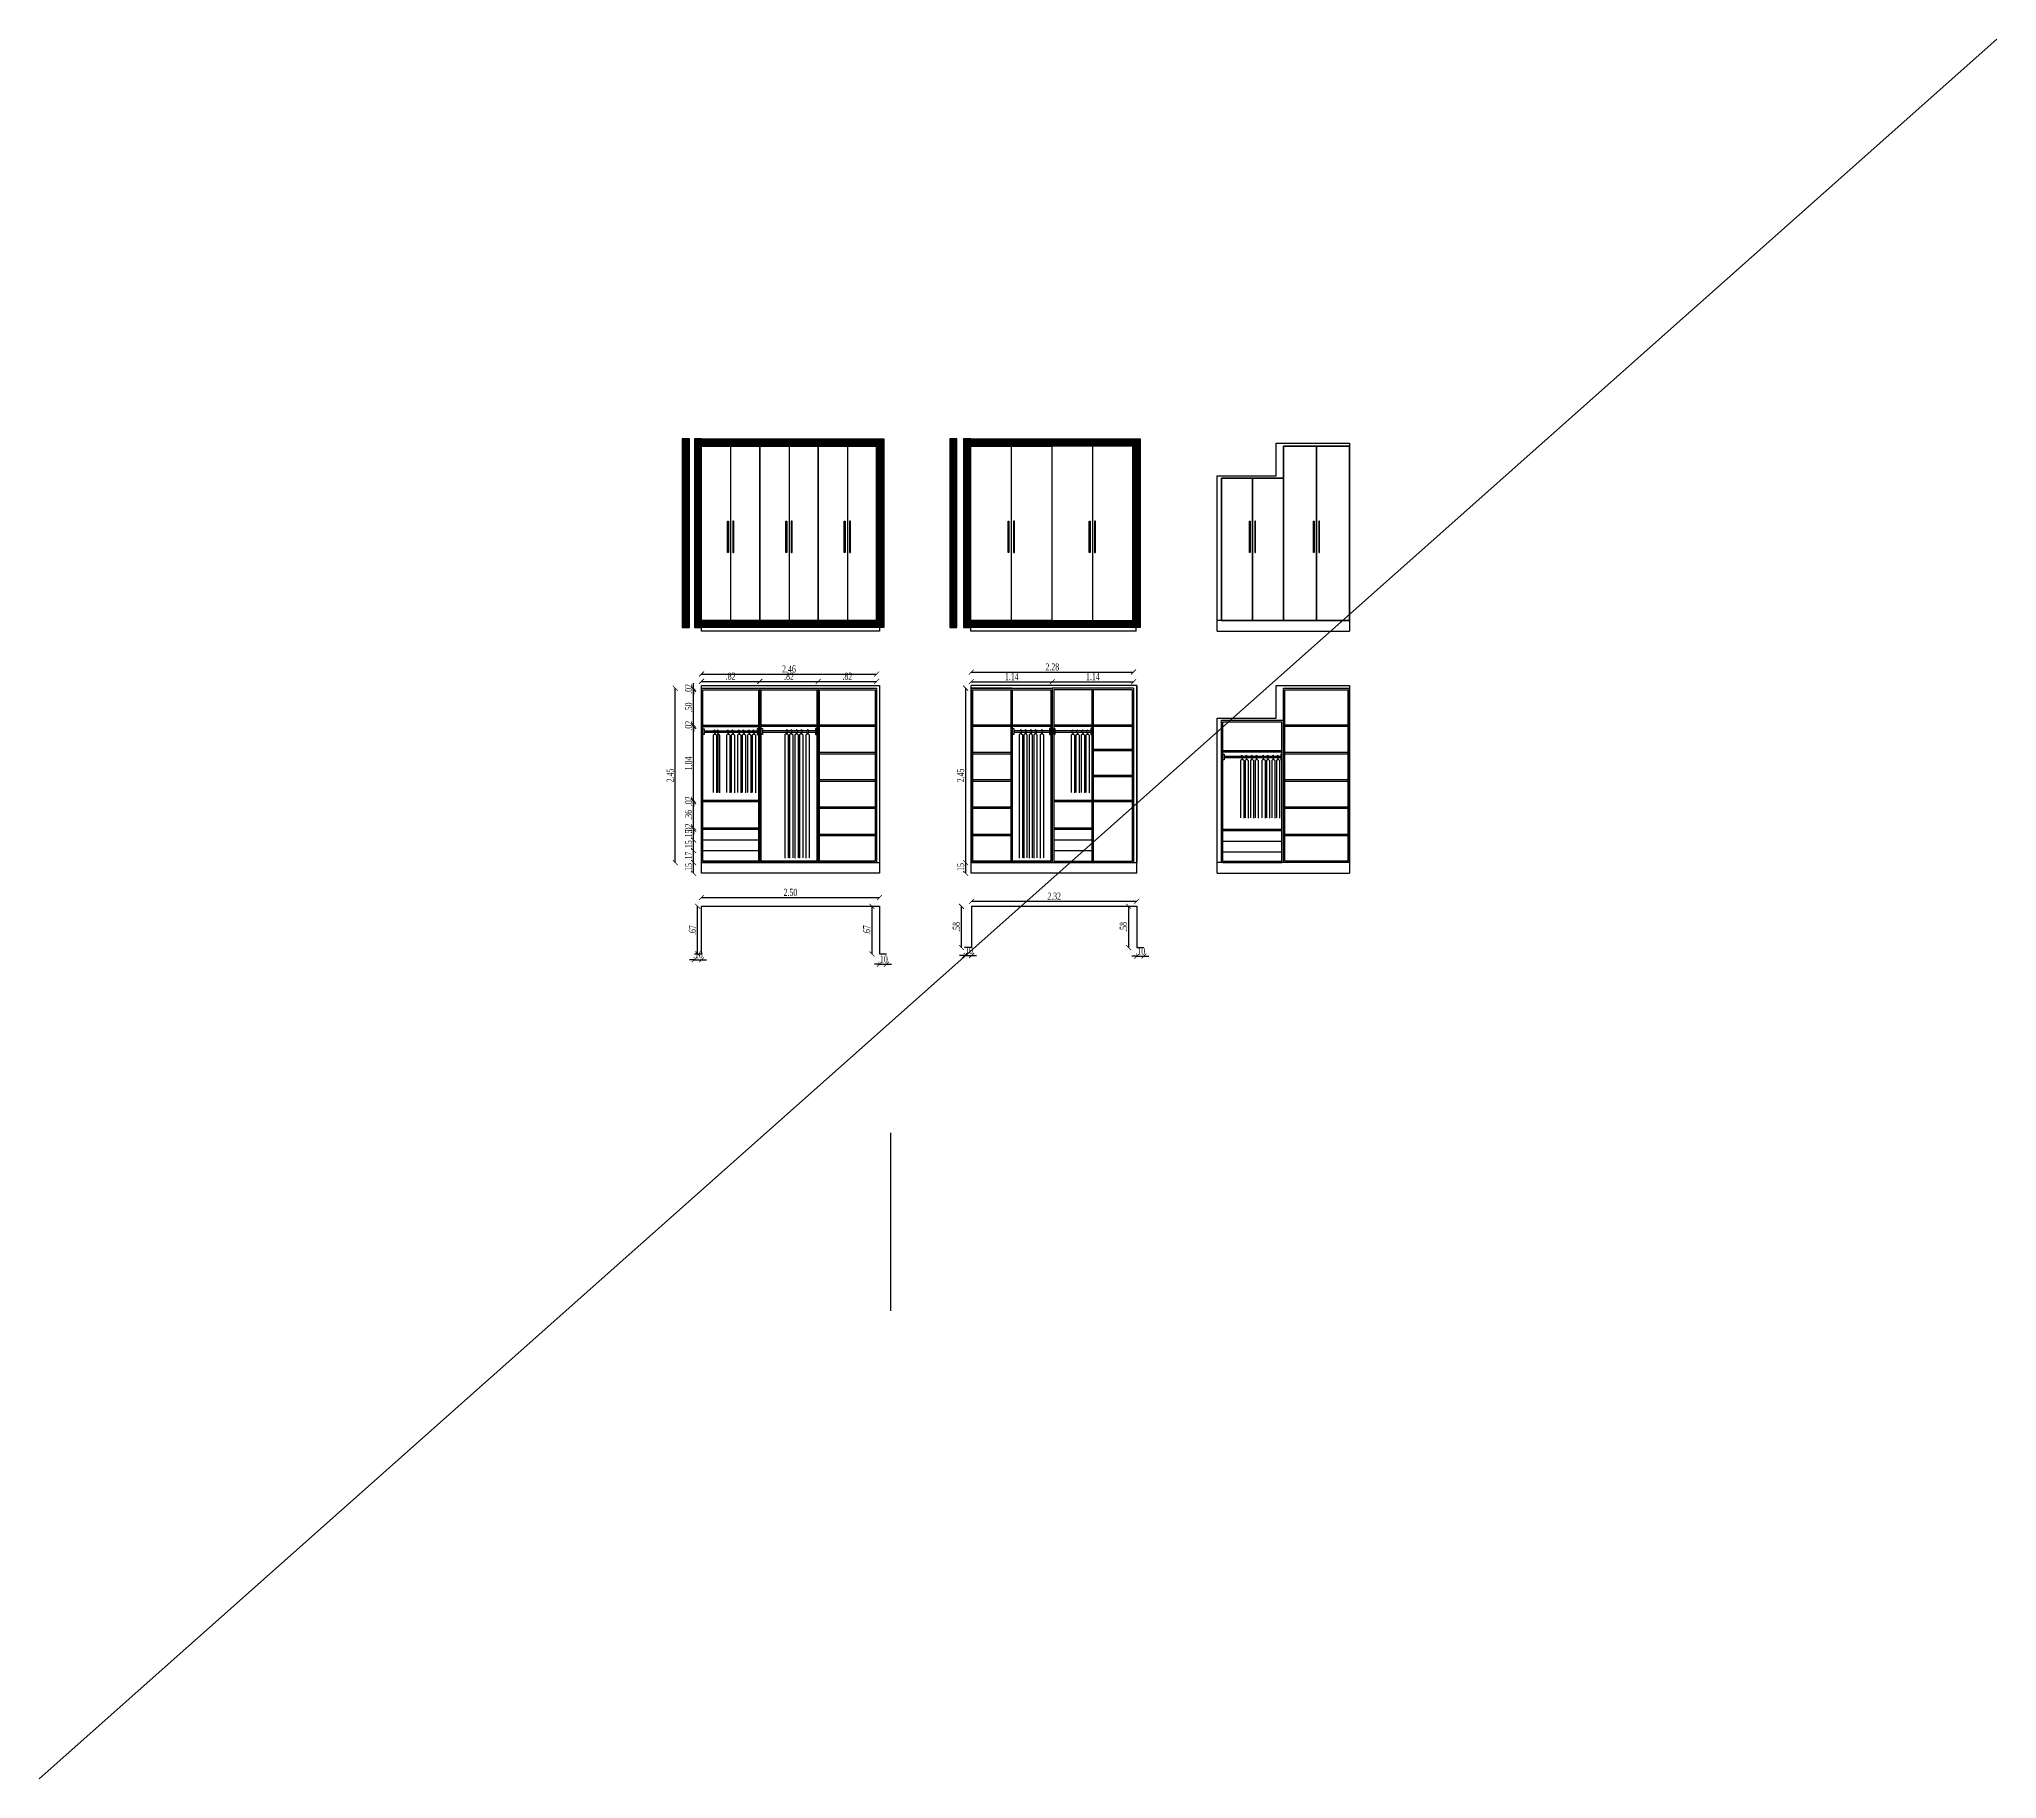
# Model space of a CAD drawing. Header units: inches. Extents: x -90 to 340, y -48 to 179.
# Drawn here: x 82.27 to 109.78, y 31.7 to 56.14 of the extents above; entities that cross this region are included whole.
import ezdxf

# ---------------------------------------------------------------- set-up
doc = ezdxf.new("R2010")
doc.units = ezdxf.units.IN
doc.header["$MEASUREMENT"] = 0
doc.layers.get('Defpoints').update_dxf_attribs({"lineweight": 15})
doc.styles.add('facade', font='times.ttf', dxfattribs={"width": 0.6})
doc.dimstyles.new('facade', dxfattribs={"dimscale": 0, "dimtxt": 0.08, "dimasz": 0.04, "dimexe": 0.1, "dimexo": 0.15, "dimgap": 0.01, "dimtad": 1, "dimzin": 4, "dimdsep": 46, "dimtxsty": 'facade', "dimblk": 'ARCHTICK', "dimcen": 0, "dimse1": 1, "dimse2": 1, "dimclrd": 140, "dimclre": 253, "dimclrt": 2, "dimazin": 1, "dimtm": 1e-09, "dimtfac": 1, "dimtix": 1, "dimtmove": 1, "dimatfit": 3, "dimldrblk": 'ARCHTICK', "dimfxl": 0.1, "dimtzin": 0, "dimlwd": -1, "dimarcsym": 0})
pattern_1 = [(45, (-46.806532, 0), (-0.0088388348, 0.0088388348), [])]

msp = doc.modelspace()

# ---------------------------------------------------------------- blocks, each defined once
blk = doc.blocks.new('_ArchTick')
at = {"color": 0, "linetype": 'ByBlock', "const_width": 0.15}
blk.add_lwpolyline([(-0.5, -0.5), (0.5, 0.5)], dxfattribs=at)
blk = doc.blocks.new('*D153')
at = {"color": 140}
blk.add_line((91.469, 44.425), (91.469, 44.575), dxfattribs=at)
at = {"layer": 'Defpoints', "color": 0}
for p in [(91.469, 44.575), (91.579, 44.575), (91.579, 44.425)]:
    blk.add_point(p, dxfattribs=at)
at = {"color": 140, "xscale": 0.07, "yscale": 0.07, "zscale": 0.07}
for p, rotation in [((91.469, 44.575), 90), ((91.469, 44.425), 270)]:
    blk.add_blockref('_ArchTick', p, dxfattribs=dict(at, rotation=rotation))
at = {"color": 6, "insert": (91.398, 44.5), "char_height": 0.1, "attachment_point": 5, "rotation": 90, "style": 'facade'}
blk.add_mtext('.15', dxfattribs=at)
blk = doc.blocks.new('*D154')
at = {"color": 140}
blk.add_line((91.469, 44.575), (91.469, 44.745), dxfattribs=at)
at = {"layer": 'Defpoints', "color": 0}
for p in [(91.469, 44.745), (91.579, 44.575), (91.599, 44.745)]:
    blk.add_point(p, dxfattribs=at)
at = {"color": 140, "xscale": 0.07, "yscale": 0.07, "zscale": 0.07}
for p, rotation in [((91.469, 44.745), 90), ((91.469, 44.575), 270)]:
    blk.add_blockref('_ArchTick', p, dxfattribs=dict(at, rotation=rotation))
at = {"color": 6, "insert": (91.398, 44.66), "char_height": 0.1, "attachment_point": 5, "rotation": 90, "style": 'facade'}
blk.add_mtext('.17', dxfattribs=at)
blk = doc.blocks.new('*D155')
at = {"color": 140}
blk.add_line((91.469, 44.745), (91.469, 44.895), dxfattribs=at)
at = {"layer": 'Defpoints', "color": 0}
for p in [(91.469, 44.895), (91.599, 44.895), (91.599, 44.745)]:
    blk.add_point(p, dxfattribs=at)
at = {"color": 140, "xscale": 0.07, "yscale": 0.07, "zscale": 0.07}
for p, rotation in [((91.469, 44.895), 90), ((91.469, 44.745), 270)]:
    blk.add_blockref('_ArchTick', p, dxfattribs=dict(at, rotation=rotation))
at = {"color": 6, "insert": (91.398, 44.82), "char_height": 0.1, "attachment_point": 5, "rotation": 90, "style": 'facade'}
blk.add_mtext('.15', dxfattribs=at)
blk = doc.blocks.new('*D156')
at = {"color": 140}
blk.add_line((91.469, 44.895), (91.469, 45.045), dxfattribs=at)
at = {"layer": 'Defpoints', "color": 0}
for p in [(91.469, 45.045), (91.599, 45.045), (91.599, 44.895)]:
    blk.add_point(p, dxfattribs=at)
at = {"color": 140, "xscale": 0.07, "yscale": 0.07, "zscale": 0.07}
for p, rotation in [((91.469, 45.045), 90), ((91.469, 44.895), 270)]:
    blk.add_blockref('_ArchTick', p, dxfattribs=dict(at, rotation=rotation))
at = {"color": 6, "insert": (91.398, 44.97), "char_height": 0.1, "attachment_point": 5, "rotation": 90, "style": 'facade'}
blk.add_mtext('.15', dxfattribs=at)
blk = doc.blocks.new('*D157')
at = {"color": 140}
for p, q in [((91.469, 45.065), (91.469, 45.135)), ((91.469, 45.045), (91.469, 45.065)), ((91.469, 45.045), (91.469, 44.975))]:
    blk.add_line(p, q, dxfattribs=at)
at = {"layer": 'Defpoints', "color": 0}
for p in [(91.469, 45.065), (91.599, 45.065), (91.599, 45.045)]:
    blk.add_point(p, dxfattribs=at)
at = {"color": 140, "xscale": 0.07, "yscale": 0.07, "zscale": 0.07}
for p, rotation in [((91.469, 45.065), 270), ((91.469, 45.045), 90)]:
    blk.add_blockref('_ArchTick', p, dxfattribs=dict(at, rotation=rotation))
at = {"color": 6, "insert": (91.398, 45.055), "char_height": 0.1, "attachment_point": 5, "rotation": 90, "style": 'facade'}
blk.add_mtext('.02', dxfattribs=at)
blk = doc.blocks.new('*D158')
at = {"color": 140}
blk.add_line((91.469, 45.065), (91.469, 45.428), dxfattribs=at)
at = {"layer": 'Defpoints', "color": 0}
for p in [(91.469, 45.428), (91.599, 45.428), (91.599, 45.065)]:
    blk.add_point(p, dxfattribs=at)
at = {"color": 140, "xscale": 0.07, "yscale": 0.07, "zscale": 0.07}
for p, rotation in [((91.469, 45.428), 90), ((91.469, 45.065), 270)]:
    blk.add_blockref('_ArchTick', p, dxfattribs=dict(at, rotation=rotation))
at = {"color": 6, "insert": (91.398, 45.246), "char_height": 0.1, "attachment_point": 5, "rotation": 90, "style": 'facade'}
blk.add_mtext('.36', dxfattribs=at)
blk = doc.blocks.new('*D159')
at = {"color": 140}
for p, q in [((91.469, 45.448), (91.469, 45.518)), ((91.469, 45.428), (91.469, 45.448)), ((91.469, 45.428), (91.469, 45.358))]:
    blk.add_line(p, q, dxfattribs=at)
at = {"layer": 'Defpoints', "color": 0}
for p in [(91.469, 45.448), (91.599, 45.448), (91.599, 45.428)]:
    blk.add_point(p, dxfattribs=at)
at = {"color": 140, "xscale": 0.07, "yscale": 0.07, "zscale": 0.07}
for p, rotation in [((91.469, 45.448), 270), ((91.469, 45.428), 90)]:
    blk.add_blockref('_ArchTick', p, dxfattribs=dict(at, rotation=rotation))
at = {"color": 6, "insert": (91.398, 45.438), "char_height": 0.1, "attachment_point": 5, "rotation": 90, "style": 'facade'}
blk.add_mtext('.02', dxfattribs=at)
blk = doc.blocks.new('*D160')
at = {"color": 140}
blk.add_line((91.469, 45.448), (91.469, 46.488), dxfattribs=at)
at = {"layer": 'Defpoints', "color": 0}
for p in [(91.469, 46.488), (91.599, 46.488), (91.599, 45.448)]:
    blk.add_point(p, dxfattribs=at)
at = {"color": 140, "xscale": 0.07, "yscale": 0.07, "zscale": 0.07}
for p, rotation in [((91.469, 46.488), 90), ((91.469, 45.448), 270)]:
    blk.add_blockref('_ArchTick', p, dxfattribs=dict(at, rotation=rotation))
at = {"color": 6, "insert": (91.398, 45.968), "char_height": 0.1, "attachment_point": 5, "rotation": 90, "style": 'facade'}
blk.add_mtext('1.04', dxfattribs=at)
blk = doc.blocks.new('*D161')
at = {"color": 140}
for p, q in [((91.469, 46.508), (91.469, 46.578)), ((91.469, 46.488), (91.469, 46.508)), ((91.469, 46.488), (91.469, 46.418))]:
    blk.add_line(p, q, dxfattribs=at)
at = {"layer": 'Defpoints', "color": 0}
for p in [(91.469, 46.508), (91.599, 46.508), (91.599, 46.488)]:
    blk.add_point(p, dxfattribs=at)
at = {"color": 140, "xscale": 0.07, "yscale": 0.07, "zscale": 0.07}
for p, rotation in [((91.469, 46.508), 270), ((91.469, 46.488), 90)]:
    blk.add_blockref('_ArchTick', p, dxfattribs=dict(at, rotation=rotation))
at = {"color": 6, "insert": (91.398, 46.498), "char_height": 0.1, "attachment_point": 5, "rotation": 90, "style": 'facade'}
blk.add_mtext('.02', dxfattribs=at)
blk = doc.blocks.new('*D162')
at = {"color": 140}
blk.add_line((91.469, 46.508), (91.469, 47.005), dxfattribs=at)
at = {"layer": 'Defpoints', "color": 0}
for p in [(91.469, 47.005), (91.599, 47.005), (91.599, 46.508)]:
    blk.add_point(p, dxfattribs=at)
at = {"color": 140, "xscale": 0.07, "yscale": 0.07, "zscale": 0.07}
for p, rotation in [((91.469, 47.005), 90), ((91.469, 46.508), 270)]:
    blk.add_blockref('_ArchTick', p, dxfattribs=dict(at, rotation=rotation))
at = {"color": 6, "insert": (91.398, 46.756), "char_height": 0.1, "attachment_point": 5, "rotation": 90, "style": 'facade'}
blk.add_mtext('.50', dxfattribs=at)
blk = doc.blocks.new('*D163')
at = {"color": 140}
for p, q in [((91.469, 47.025), (91.469, 47.095)), ((91.469, 47.005), (91.469, 47.025)), ((91.469, 47.005), (91.469, 46.935))]:
    blk.add_line(p, q, dxfattribs=at)
at = {"layer": 'Defpoints', "color": 0}
for p in [(91.469, 47.025), (91.579, 47.025), (91.599, 47.005)]:
    blk.add_point(p, dxfattribs=at)
at = {"color": 140, "xscale": 0.07, "yscale": 0.07, "zscale": 0.07}
for p, rotation in [((91.469, 47.025), 270), ((91.469, 47.005), 90)]:
    blk.add_blockref('_ArchTick', p, dxfattribs=dict(at, rotation=rotation))
at = {"color": 6, "insert": (91.398, 47.015), "char_height": 0.1, "attachment_point": 5, "rotation": 90, "style": 'facade'}
blk.add_mtext('.02', dxfattribs=at)
blk = doc.blocks.new('*D164')
at = {"color": 140}
blk.add_line((91.579, 47.121), (92.399, 47.121), dxfattribs=at)
at = {"layer": 'Defpoints', "color": 0}
for p in [(92.399, 47.121), (91.579, 47.025), (92.399, 47.025)]:
    blk.add_point(p, dxfattribs=at)
at = {"color": 140, "xscale": 0.07, "yscale": 0.07, "zscale": 0.07, "rotation": 180}
blk.add_blockref('_ArchTick', (91.579, 47.121), dxfattribs=at)
at = {"color": 140, "xscale": 0.07, "yscale": 0.07, "zscale": 0.07}
blk.add_blockref('_ArchTick', (92.399, 47.121), dxfattribs=at)
at = {"color": 6, "insert": (91.989, 47.192), "char_height": 0.1, "attachment_point": 5, "style": 'facade'}
blk.add_mtext('.82', dxfattribs=at)
blk = doc.blocks.new('*D165')
at = {"color": 140}
blk.add_line((92.399, 47.121), (93.219, 47.121), dxfattribs=at)
at = {"layer": 'Defpoints', "color": 0}
for p in [(93.219, 47.121), (92.399, 47.025), (93.219, 47.025)]:
    blk.add_point(p, dxfattribs=at)
at = {"color": 140, "xscale": 0.07, "yscale": 0.07, "zscale": 0.07, "rotation": 180}
blk.add_blockref('_ArchTick', (92.399, 47.121), dxfattribs=at)
at = {"color": 140, "xscale": 0.07, "yscale": 0.07, "zscale": 0.07}
blk.add_blockref('_ArchTick', (93.219, 47.121), dxfattribs=at)
at = {"color": 6, "insert": (92.809, 47.192), "char_height": 0.1, "attachment_point": 5, "style": 'facade'}
blk.add_mtext('.82', dxfattribs=at)
blk = doc.blocks.new('*D166')
at = {"color": 140}
blk.add_line((93.219, 47.121), (94.039, 47.121), dxfattribs=at)
at = {"layer": 'Defpoints', "color": 0}
for p in [(94.039, 47.121), (93.219, 47.025), (94.039, 47.025)]:
    blk.add_point(p, dxfattribs=at)
at = {"color": 140, "xscale": 0.07, "yscale": 0.07, "zscale": 0.07, "rotation": 180}
blk.add_blockref('_ArchTick', (93.219, 47.121), dxfattribs=at)
at = {"color": 140, "xscale": 0.07, "yscale": 0.07, "zscale": 0.07}
blk.add_blockref('_ArchTick', (94.039, 47.121), dxfattribs=at)
at = {"color": 6, "insert": (93.629, 47.192), "char_height": 0.1, "attachment_point": 5, "style": 'facade'}
blk.add_mtext('.82', dxfattribs=at)
blk = doc.blocks.new('*D167')
at = {"color": 140}
blk.add_line((91.579, 47.224), (94.039, 47.224), dxfattribs=at)
at = {"layer": 'Defpoints', "color": 0}
for p in [(94.039, 47.224), (91.579, 47.025), (94.039, 47.025)]:
    blk.add_point(p, dxfattribs=at)
at = {"color": 140, "xscale": 0.07, "yscale": 0.07, "zscale": 0.07, "rotation": 180}
blk.add_blockref('_ArchTick', (91.579, 47.224), dxfattribs=at)
at = {"color": 140, "xscale": 0.07, "yscale": 0.07, "zscale": 0.07}
blk.add_blockref('_ArchTick', (94.039, 47.224), dxfattribs=at)
at = {"color": 6, "insert": (92.809, 47.295), "char_height": 0.1, "attachment_point": 5, "style": 'facade'}
blk.add_mtext('2.46', dxfattribs=at)
blk = doc.blocks.new('*D168')
at = {"color": 140}
blk.add_line((91.211, 44.575), (91.211, 47.025), dxfattribs=at)
at = {"layer": 'Defpoints', "color": 0}
for p in [(91.211, 47.025), (91.579, 47.025), (91.579, 44.575)]:
    blk.add_point(p, dxfattribs=at)
at = {"color": 140, "xscale": 0.07, "yscale": 0.07, "zscale": 0.07}
for p, rotation in [((91.211, 47.025), 90), ((91.211, 44.575), 270)]:
    blk.add_blockref('_ArchTick', p, dxfattribs=dict(at, rotation=rotation))
at = {"color": 6, "insert": (91.14, 45.8), "char_height": 0.1, "attachment_point": 5, "rotation": 90, "style": 'facade'}
blk.add_mtext('2.45', dxfattribs=at)
blk = doc.blocks.new('*D169')
at = {"color": 140}
for p, q in [((91.479, 43.21), (91.409, 43.21)), ((91.479, 43.21), (91.579, 43.21)), ((91.579, 43.21), (91.649, 43.21))]:
    blk.add_line(p, q, dxfattribs=at)
at = {"layer": 'Defpoints', "color": 0}
for p in [(91.479, 43.292), (91.579, 43.292), (91.579, 43.21)]:
    blk.add_point(p, dxfattribs=at)
at = {"color": 140, "xscale": 0.07, "yscale": 0.07, "zscale": 0.07}
blk.add_blockref('_ArchTick', (91.479, 43.21), dxfattribs=at)
at = {"color": 140, "xscale": 0.07, "yscale": 0.07, "zscale": 0.07, "rotation": 180}
blk.add_blockref('_ArchTick', (91.579, 43.21), dxfattribs=at)
at = {"color": 6, "insert": (91.529, 43.281), "char_height": 0.1, "attachment_point": 5, "style": 'facade'}
blk.add_mtext('.10', dxfattribs=at)
blk = doc.blocks.new('*D170')
at = {"color": 140}
blk.add_line((91.524, 43.292), (91.524, 43.962), dxfattribs=at)
at = {"layer": 'Defpoints', "color": 0}
for p in [(91.524, 43.962), (91.579, 43.962), (91.579, 43.292)]:
    blk.add_point(p, dxfattribs=at)
at = {"color": 140, "xscale": 0.07, "yscale": 0.07, "zscale": 0.07}
for p, rotation in [((91.524, 43.962), 90), ((91.524, 43.292), 270)]:
    blk.add_blockref('_ArchTick', p, dxfattribs=dict(at, rotation=rotation))
at = {"color": 6, "insert": (91.453, 43.627), "char_height": 0.1, "attachment_point": 5, "rotation": 90, "style": 'facade'}
blk.add_mtext('.67', dxfattribs=at)
blk = doc.blocks.new('*D171')
at = {"color": 140}
blk.add_line((91.579, 44.085), (94.079, 44.085), dxfattribs=at)
at = {"layer": 'Defpoints', "color": 0}
for p in [(94.079, 44.085), (91.579, 43.962), (94.079, 43.962)]:
    blk.add_point(p, dxfattribs=at)
at = {"color": 140, "xscale": 0.07, "yscale": 0.07, "zscale": 0.07, "rotation": 180}
blk.add_blockref('_ArchTick', (91.579, 44.085), dxfattribs=at)
at = {"color": 140, "xscale": 0.07, "yscale": 0.07, "zscale": 0.07}
blk.add_blockref('_ArchTick', (94.079, 44.085), dxfattribs=at)
at = {"color": 6, "insert": (92.829, 44.156), "char_height": 0.1, "attachment_point": 5, "style": 'facade'}
blk.add_mtext('2.50', dxfattribs=at)
blk = doc.blocks.new('*D172')
at = {"color": 140}
blk.add_line((93.973, 43.962), (93.973, 43.292), dxfattribs=at)
at = {"layer": 'Defpoints', "color": 0}
for p in [(94.079, 43.962), (93.973, 43.292), (94.079, 43.292)]:
    blk.add_point(p, dxfattribs=at)
at = {"color": 140, "xscale": 0.07, "yscale": 0.07, "zscale": 0.07}
for p, rotation in [((93.973, 43.962), 90), ((93.973, 43.292), 270)]:
    blk.add_blockref('_ArchTick', p, dxfattribs=dict(at, rotation=rotation))
at = {"color": 6, "insert": (93.902, 43.627), "char_height": 0.1, "attachment_point": 5, "rotation": 90, "style": 'facade'}
blk.add_mtext('.67', dxfattribs=at)
blk = doc.blocks.new('*D173')
at = {"color": 140}
for p, q in [((94.079, 43.147), (94.009, 43.147)), ((94.079, 43.147), (94.179, 43.147)), ((94.179, 43.147), (94.249, 43.147))]:
    blk.add_line(p, q, dxfattribs=at)
at = {"layer": 'Defpoints', "color": 0}
for p in [(94.079, 43.292), (94.179, 43.292), (94.179, 43.147)]:
    blk.add_point(p, dxfattribs=at)
at = {"color": 140, "xscale": 0.07, "yscale": 0.07, "zscale": 0.07}
blk.add_blockref('_ArchTick', (94.079, 43.147), dxfattribs=at)
at = {"color": 140, "xscale": 0.07, "yscale": 0.07, "zscale": 0.07, "rotation": 180}
blk.add_blockref('_ArchTick', (94.179, 43.147), dxfattribs=at)
at = {"color": 6, "insert": (94.129, 43.218), "char_height": 0.1, "attachment_point": 5, "style": 'facade'}
blk.add_mtext('.10', dxfattribs=at)
blk = doc.blocks.new('*D174')
at = {"color": 140}
blk.add_line((95.292, 44.425), (95.292, 44.575), dxfattribs=at)
at = {"layer": 'Defpoints', "color": 0}
for p in [(95.292, 44.575), (95.369, 44.575), (95.369, 44.425)]:
    blk.add_point(p, dxfattribs=at)
at = {"color": 140, "xscale": 0.07, "yscale": 0.07, "zscale": 0.07}
for p, rotation in [((95.292, 44.575), 90), ((95.292, 44.425), 270)]:
    blk.add_blockref('_ArchTick', p, dxfattribs=dict(at, rotation=rotation))
at = {"color": 6, "insert": (95.221, 44.5), "char_height": 0.1, "attachment_point": 5, "rotation": 90, "style": 'facade'}
blk.add_mtext('.15', dxfattribs=at)
blk = doc.blocks.new('*D175')
at = {"color": 140}
blk.add_line((95.292, 44.575), (95.292, 47.025), dxfattribs=at)
at = {"layer": 'Defpoints', "color": 0}
for p in [(95.292, 47.025), (95.369, 47.025), (95.369, 44.575)]:
    blk.add_point(p, dxfattribs=at)
at = {"color": 140, "xscale": 0.07, "yscale": 0.07, "zscale": 0.07}
for p, rotation in [((95.292, 47.025), 90), ((95.292, 44.575), 270)]:
    blk.add_blockref('_ArchTick', p, dxfattribs=dict(at, rotation=rotation))
at = {"color": 6, "insert": (95.221, 45.8), "char_height": 0.1, "attachment_point": 5, "rotation": 90, "style": 'facade'}
blk.add_mtext('2.45', dxfattribs=at)
blk = doc.blocks.new('*D176')
at = {"color": 140}
blk.add_line((95.369, 47.116), (96.509, 47.116), dxfattribs=at)
at = {"layer": 'Defpoints', "color": 0}
for p in [(96.509, 47.116), (95.369, 47.025), (96.509, 47.025)]:
    blk.add_point(p, dxfattribs=at)
at = {"color": 140, "xscale": 0.07, "yscale": 0.07, "zscale": 0.07, "rotation": 180}
blk.add_blockref('_ArchTick', (95.369, 47.116), dxfattribs=at)
at = {"color": 140, "xscale": 0.07, "yscale": 0.07, "zscale": 0.07}
blk.add_blockref('_ArchTick', (96.509, 47.116), dxfattribs=at)
at = {"color": 6, "insert": (95.939, 47.187), "char_height": 0.1, "attachment_point": 5, "style": 'facade'}
blk.add_mtext('1.14', dxfattribs=at)
blk = doc.blocks.new('*D177')
at = {"color": 140}
blk.add_line((96.509, 47.116), (97.649, 47.116), dxfattribs=at)
at = {"layer": 'Defpoints', "color": 0}
for p in [(97.649, 47.116), (96.509, 47.025), (97.649, 47.025)]:
    blk.add_point(p, dxfattribs=at)
at = {"color": 140, "xscale": 0.07, "yscale": 0.07, "zscale": 0.07, "rotation": 180}
blk.add_blockref('_ArchTick', (96.509, 47.116), dxfattribs=at)
at = {"color": 140, "xscale": 0.07, "yscale": 0.07, "zscale": 0.07}
blk.add_blockref('_ArchTick', (97.649, 47.116), dxfattribs=at)
at = {"color": 6, "insert": (97.079, 47.187), "char_height": 0.1, "attachment_point": 5, "style": 'facade'}
blk.add_mtext('1.14', dxfattribs=at)
blk = doc.blocks.new('*D178')
at = {"color": 140}
blk.add_line((95.369, 47.252), (97.649, 47.252), dxfattribs=at)
at = {"layer": 'Defpoints', "color": 0}
for p in [(97.649, 47.252), (95.369, 47.025), (97.649, 47.025)]:
    blk.add_point(p, dxfattribs=at)
at = {"color": 140, "xscale": 0.07, "yscale": 0.07, "zscale": 0.07, "rotation": 180}
blk.add_blockref('_ArchTick', (95.369, 47.252), dxfattribs=at)
at = {"color": 140, "xscale": 0.07, "yscale": 0.07, "zscale": 0.07}
blk.add_blockref('_ArchTick', (97.649, 47.252), dxfattribs=at)
at = {"color": 6, "insert": (96.509, 47.323), "char_height": 0.1, "attachment_point": 5, "style": 'facade'}
blk.add_mtext('2.28', dxfattribs=at)
blk = doc.blocks.new('*D179')
at = {"color": 140}
for p, q in [((95.275, 43.27), (95.205, 43.27)), ((95.275, 43.27), (95.375, 43.27)), ((95.375, 43.27), (95.445, 43.27))]:
    blk.add_line(p, q, dxfattribs=at)
at = {"layer": 'Defpoints', "color": 0}
for p in [(95.275, 43.382), (95.375, 43.382), (95.375, 43.27)]:
    blk.add_point(p, dxfattribs=at)
at = {"color": 140, "xscale": 0.07, "yscale": 0.07, "zscale": 0.07}
blk.add_blockref('_ArchTick', (95.275, 43.27), dxfattribs=at)
at = {"color": 140, "xscale": 0.07, "yscale": 0.07, "zscale": 0.07, "rotation": 180}
blk.add_blockref('_ArchTick', (95.375, 43.27), dxfattribs=at)
at = {"color": 6, "insert": (95.325, 43.341), "char_height": 0.1, "attachment_point": 5, "style": 'facade'}
blk.add_mtext('.10', dxfattribs=at)
blk = doc.blocks.new('*D180')
at = {"color": 140}
blk.add_line((95.232, 43.382), (95.232, 43.962), dxfattribs=at)
at = {"layer": 'Defpoints', "color": 0}
for p in [(95.232, 43.962), (95.375, 43.962), (95.375, 43.382)]:
    blk.add_point(p, dxfattribs=at)
at = {"color": 140, "xscale": 0.07, "yscale": 0.07, "zscale": 0.07}
for p, rotation in [((95.232, 43.962), 90), ((95.232, 43.382), 270)]:
    blk.add_blockref('_ArchTick', p, dxfattribs=dict(at, rotation=rotation))
at = {"color": 6, "insert": (95.161, 43.672), "char_height": 0.1, "attachment_point": 5, "rotation": 90, "style": 'facade'}
blk.add_mtext('.58', dxfattribs=at)
blk = doc.blocks.new('*D181')
at = {"color": 140}
blk.add_line((95.375, 44.032), (97.695, 44.032), dxfattribs=at)
at = {"layer": 'Defpoints', "color": 0}
for p in [(97.695, 44.032), (95.375, 43.962), (97.695, 43.962)]:
    blk.add_point(p, dxfattribs=at)
at = {"color": 140, "xscale": 0.07, "yscale": 0.07, "zscale": 0.07, "rotation": 180}
blk.add_blockref('_ArchTick', (95.375, 44.032), dxfattribs=at)
at = {"color": 140, "xscale": 0.07, "yscale": 0.07, "zscale": 0.07}
blk.add_blockref('_ArchTick', (97.695, 44.032), dxfattribs=at)
at = {"color": 6, "insert": (96.535, 44.103), "char_height": 0.1, "attachment_point": 5, "style": 'facade'}
blk.add_mtext('2.32', dxfattribs=at)
blk = doc.blocks.new('*D182')
at = {"color": 140}
blk.add_line((97.579, 43.962), (97.579, 43.382), dxfattribs=at)
at = {"layer": 'Defpoints', "color": 0}
for p in [(97.695, 43.962), (97.579, 43.382), (97.695, 43.382)]:
    blk.add_point(p, dxfattribs=at)
at = {"color": 140, "xscale": 0.07, "yscale": 0.07, "zscale": 0.07}
for p, rotation in [((97.579, 43.962), 90), ((97.579, 43.382), 270)]:
    blk.add_blockref('_ArchTick', p, dxfattribs=dict(at, rotation=rotation))
at = {"color": 6, "insert": (97.508, 43.672), "char_height": 0.1, "attachment_point": 5, "rotation": 90, "style": 'facade'}
blk.add_mtext('.58', dxfattribs=at)
blk = doc.blocks.new('*D183')
at = {"color": 140}
for p, q in [((97.695, 43.261), (97.625, 43.261)), ((97.695, 43.261), (97.795, 43.261)), ((97.795, 43.261), (97.865, 43.261))]:
    blk.add_line(p, q, dxfattribs=at)
at = {"layer": 'Defpoints', "color": 0}
for p in [(97.695, 43.382), (97.795, 43.382), (97.795, 43.261)]:
    blk.add_point(p, dxfattribs=at)
at = {"color": 140, "xscale": 0.07, "yscale": 0.07, "zscale": 0.07}
blk.add_blockref('_ArchTick', (97.695, 43.261), dxfattribs=at)
at = {"color": 140, "xscale": 0.07, "yscale": 0.07, "zscale": 0.07, "rotation": 180}
blk.add_blockref('_ArchTick', (97.795, 43.261), dxfattribs=at)
at = {"color": 6, "insert": (97.745, 43.332), "char_height": 0.1, "attachment_point": 5, "style": 'facade'}
blk.add_mtext('.10', dxfattribs=at)

# ---------------------------------------------------------------- dimensions: what is measured, and where the dimension line sits
at = {"color": 1}
for base, p1, p2, picture, middle in [((94.0395, 47.22425), (91.5795, 47.0246), (94.0395, 47.0246), '*D167', (92.8095, 47.29526)), ((97.64857, 47.25222), (95.36857, 47.0246), (97.64857, 47.0246), '*D178', (96.50857, 47.32323)), ((92.3995, 47.12051), (91.5795, 47.0246), (92.3995, 47.0246), '*D164', (91.9895, 47.19152)), ((93.2195, 47.12051), (92.3995, 47.0246), (93.2195, 47.0246), '*D165', (92.8095, 47.19152)), ((94.0395, 47.12051), (93.2195, 47.0246), (94.0395, 47.0246), '*D166', (93.6295, 47.19152)), ((96.50857, 47.11608), (95.36857, 47.0246), (96.50857, 47.0246), '*D176', (95.93857, 47.18709)), ((97.64857, 47.11608), (96.50857, 47.0246), (97.64857, 47.0246), '*D177', (97.07857, 47.18709)), ((94.0795, 44.08549), (91.5795, 43.96181), (94.0795, 43.96181), '*D171', (92.8295, 44.1565)), ((97.69528, 44.03187), (95.37528, 43.96181), (97.69528, 43.96181), '*D181', (96.53528, 44.10288)), ((91.5795, 43.2098), (91.4795, 43.29181), (91.5795, 43.29181), '*D169', (91.5295, 43.28081)), ((94.1795, 43.14717), (94.0795, 43.29181), (94.1795, 43.29181), '*D173', (94.1295, 43.21818)), ((95.37528, 43.26997), (95.27528, 43.38181), (95.37528, 43.38181), '*D179', (95.32528, 43.34098)), ((97.79528, 43.26146), (97.69528, 43.38181), (97.79528, 43.38181), '*D183', (97.74528, 43.33247))]:
    dim = msp.add_linear_dim(base=base, p1=p1, p2=p2, dimstyle='facade', override={"dimscale": 1, "dimtxt": 0.1, "dimasz": 0.07, "dimgap": 0.02, "dimclrt": 6}, dxfattribs=at)
    dim.commit()
    dim.dimension.update_dxf_attribs({"geometry": picture, "text_midpoint": middle})
for base, p1, p2, picture, middle in [((91.21097, 47.0246), (91.5795, 44.5746), (91.5795, 47.0246), '*D168', (91.13996, 45.7996)), ((91.46938, 47.0246), (91.5995, 47.0046), (91.5795, 47.0246), '*D163', (91.39837, 47.0146)), ((91.46938, 47.0046), (91.5995, 46.50793), (91.5995, 47.0046), '*D162', (91.39837, 46.75626)), ((95.29162, 47.0246), (95.36857, 44.5746), (95.36857, 47.0246), '*D175', (95.22061, 45.7996)), ((91.46938, 46.50793), (91.5995, 46.48793), (91.5995, 46.50793), '*D161', (91.39837, 46.49793)), ((91.46938, 46.48793), (91.5995, 45.44793), (91.5995, 46.48793), '*D160', (91.39837, 45.96793)), ((91.46938, 45.44793), (91.5995, 45.42793), (91.5995, 45.44793), '*D159', (91.39837, 45.43793)), ((91.46938, 45.42793), (91.5995, 45.0646), (91.5995, 45.42793), '*D158', (91.39837, 45.24626)), ((91.46938, 45.0646), (91.5995, 45.0446), (91.5995, 45.0646), '*D157', (91.39837, 45.0546)), ((91.46938, 45.0446), (91.5995, 44.8946), (91.5995, 45.0446), '*D156', (91.39837, 44.9696)), ((91.46938, 44.8946), (91.5995, 44.7446), (91.5995, 44.8946), '*D155', (91.39837, 44.8196)), ((91.46938, 44.7446), (91.5795, 44.5746), (91.5995, 44.7446), '*D154', (91.39837, 44.6596)), ((91.46938, 44.5746), (91.5795, 44.4246), (91.5795, 44.5746), '*D153', (91.39837, 44.4996)), ((95.29162, 44.5746), (95.36857, 44.4246), (95.36857, 44.5746), '*D174', (95.22061, 44.4996)), ((91.52402, 43.96181), (91.5795, 43.29181), (91.5795, 43.96181), '*D170', (91.45301, 43.62681)), ((93.97286, 43.29181), (94.0795, 43.96181), (94.0795, 43.29181), '*D172', (93.90185, 43.62681)), ((95.23199, 43.96181), (95.37528, 43.38181), (95.37528, 43.96181), '*D180', (95.16098, 43.67181)), ((97.57942, 43.38181), (97.69528, 43.96181), (97.69528, 43.38181), '*D182', (97.50841, 43.67181))]:
    dim = msp.add_linear_dim(base=base, p1=p1, p2=p2, angle=90, dimstyle='facade', override={"dimscale": 1, "dimtxt": 0.1, "dimasz": 0.07, "dimgap": 0.02, "dimclrt": 6}, dxfattribs=at)
    dim.commit()
    dim.dimension.update_dxf_attribs({"geometry": picture, "text_midpoint": middle})

# ---------------------------------------------------------------- hatches: boundary and pattern name
h = msp.add_hatch()
h.set_pattern_fill('ANSI31', color=256, scale=0.1, style=0)
h.set_pattern_definition([(45, (-46.975929, 0), (-0.0088388348, 0.0088388348), [])])
h.paths.add_polyline_path([(91.4101, 50.52681), (91.3101, 50.52681), (91.3101, 47.87681), (91.4101, 47.87681)])
h = msp.add_hatch()
h.set_pattern_fill('ANSI31', color=256, scale=0.1, style=0)
h.set_pattern_definition(pattern_1)
h.paths.add_polyline_path([(91.5795, 50.52681), (91.4795, 50.52681), (91.4795, 47.87681), (91.5795, 47.87681)])
h = msp.add_hatch()
h.set_pattern_fill('ANSI31', color=256, scale=0.1, style=0)
h.set_pattern_definition([(315, (-46.806532, 98.403626), (-0.0088388348, -0.0088388348), [])])
h.paths.add_polyline_path([(92.3995, 50.42681), (91.5795, 50.42681), (91.5795, 50.52681), (94.0395, 50.52681), (94.0395, 50.42681), (93.2195, 50.42681)])
h = msp.add_hatch()
h.set_pattern_fill('ANSI31', color=256, scale=0.1, style=0)
h.set_pattern_definition([(135, (232.425524, 0), (0.0088388348, 0.0088388348), [])])
h.paths.add_polyline_path([(94.0395, 50.52681), (94.1395, 50.52681), (94.1395, 47.87681), (94.0395, 47.87681)])
h = msp.add_hatch()
h.set_pattern_fill('ANSI31', color=256, scale=0.1, style=0)
h.set_pattern_definition([(45, (-43.216632, 0), (-0.0088388348, 0.0088388348), [])])
h.paths.add_polyline_path([(95.1694, 50.52681), (95.0694, 50.52681), (95.0694, 47.87681), (95.1694, 47.87681)])
h = msp.add_hatch()
h.set_pattern_fill('ANSI31', color=256, scale=0.1, style=0)
h.set_pattern_definition([(45, (-43.024159, 0), (-0.0088388348, 0.0088388348), [])])
h.paths.add_polyline_path([(95.36187, 50.52681), (95.26187, 50.52681), (95.26187, 47.87681), (95.36187, 47.87681)])
h = msp.add_hatch()
h.set_pattern_fill('ANSI31', color=256, scale=0.1, style=0)
h.set_pattern_definition([(315, (-46.806532, 98.104191), (-0.0088388348, -0.0088388348), [])])
h.paths.add_polyline_path([(95.36187, 50.42681), (95.36187, 50.52681), (97.64187, 50.52681), (97.64187, 50.42681)])
h = msp.add_hatch()
h.set_pattern_fill('ANSI31', color=256, scale=0.1, style=0)
h.set_pattern_definition([(135, (236.027896, 0), (0.0088388348, 0.0088388348), [])])
h.paths.add_polyline_path([(97.64187, 47.87681), (97.74187, 47.87681), (97.74187, 50.52681), (97.64187, 50.52681)])
h = msp.add_hatch()
h.set_pattern_fill('ANSI31', color=256, scale=0.1, style=0)
h.set_pattern_definition(pattern_1)
h.paths.add_polyline_path([(92.3995, 47.97681), (91.5795, 47.97681), (91.5795, 47.87681), (94.0395, 47.87681), (94.0395, 47.97681), (93.2195, 47.97681)])
h = msp.add_hatch()
h.set_pattern_fill('ANSI31', color=256, scale=0.1, style=0)
h.set_pattern_definition([(45, (-46.806532, 0.299435), (-0.0088388348, 0.0088388348), [])])
h.paths.add_polyline_path([(95.36187, 47.97681), (95.36187, 47.87681), (97.64187, 47.87681), (97.64187, 47.97681)])

# ---------------------------------------------------------------- linework, layer by layer
for p, q in [((109.77994, 56.14267), (82.27348, 31.70443)), ((91.5795, 50.42681), (91.5795, 50.52681)), ((91.5795, 50.52681), (94.0395, 50.52681)), ((94.0395, 50.52681), (94.1395, 50.52681)), ((94.1395, 50.52681), (94.1395, 47.97681)), ((95.93187, 50.42681), (95.93187, 47.97681)), ((97.07187, 50.42681), (97.07187, 47.97681)), ((99.75589, 47.97681), (99.75589, 50.42681)), ((99.75589, 50.42681), (100.68589, 50.42681)), ((98.88589, 47.97681), (98.88589, 49.97681)), ((98.88589, 49.97681), (99.75589, 49.97681)), ((91.5795, 47.87681), (91.5795, 47.97681)), ((94.1395, 47.87681), (91.5795, 47.87681)), ((94.1395, 47.97681), (94.1395, 47.87681)), ((91.5795, 44.5746), (91.5795, 47.0246)), ((91.5795, 47.0246), (94.0395, 47.0246)), ((91.5795, 47.0246), (92.3995, 47.0246)), ((92.3995, 47.0246), (92.3995, 44.5746)), ((93.2195, 47.0246), (93.2195, 44.5746)), ((94.0395, 47.0246), (94.0395, 44.5746)), ((94.0395, 47.0246), (94.0395, 44.5746)), ((95.93857, 47.0246), (95.36857, 47.0246)), ((95.36857, 47.0246), (95.36857, 44.5746)), ((95.38857, 47.0046), (96.48857, 47.0046)), ((95.38857, 47.0046), (95.38857, 44.5946)), ((95.92857, 44.5946), (95.92857, 47.0046)), ((95.93857, 47.0246), (96.50857, 47.0246)), ((95.94857, 44.5946), (95.94857, 47.0046)), ((96.48857, 47.0046), (96.48857, 44.5946)), ((96.50857, 47.0246), (96.50857, 44.5746)), ((97.64857, 47.0246), (96.50857, 47.0246)), ((96.50857, 47.0246), (96.50857, 44.5746)), ((97.62857, 47.0046), (96.52857, 47.0046)), ((96.52857, 47.0046), (96.52857, 44.5946)), ((97.06857, 44.5946), (97.06857, 47.0046)), ((97.08857, 44.5946), (97.08857, 47.0046)), ((97.62857, 47.0046), (97.62857, 44.5946)), ((97.64857, 47.0246), (97.64857, 44.5746)), ((99.75589, 44.5746), (99.75589, 47.0246)), ((99.75589, 47.0246), (100.68589, 47.0246)), ((99.75589, 44.5746), (99.75589, 46.9646)), ((99.77589, 47.0046), (100.66589, 47.0046)), ((99.77589, 44.5946), (99.77589, 47.0046)), ((100.66589, 44.5946), (100.66589, 47.0046)), ((100.68589, 44.5746), (100.68589, 47.0246)), ((91.5995, 46.50793), (92.3795, 46.50793)), ((91.5995, 46.48793), (92.3795, 46.48793)), ((91.5995, 46.48793), (92.3795, 46.48793)), ((93.1995, 46.50793), (92.4195, 46.50793)), ((93.1995, 46.48793), (92.4195, 46.48793)), ((94.0195, 46.50793), (93.2395, 46.50793)), ((94.0195, 46.50793), (93.2395, 46.50793)), ((94.0195, 46.48793), (93.2395, 46.48793)), ((94.0195, 46.48793), (93.2395, 46.48793)), ((94.0195, 46.48793), (93.2395, 46.48793)), ((95.92857, 46.50793), (95.38857, 46.50793)), ((95.92857, 46.50793), (95.38857, 46.50793)), ((95.92857, 46.48793), (95.38857, 46.48793)), ((95.92857, 46.48793), (95.38857, 46.48793)), ((95.92857, 46.48793), (95.38857, 46.48793)), ((96.48857, 46.50793), (95.94857, 46.50793)), ((96.48857, 46.50793), (95.94857, 46.50793)), ((96.48857, 46.48793), (95.94857, 46.48793)), ((96.48857, 46.48793), (95.94857, 46.48793)), ((96.48857, 46.48793), (95.94857, 46.48793)), ((97.06857, 46.50793), (96.52857, 46.50793)), ((97.06857, 46.50793), (96.52857, 46.50793)), ((97.06857, 46.48793), (96.52857, 46.48793)), ((97.06857, 46.48793), (96.52857, 46.48793)), ((97.06857, 46.48793), (96.52857, 46.48793)), ((97.62857, 46.50793), (97.08857, 46.50793)), ((97.62857, 46.50793), (97.08857, 46.50793)), ((97.62857, 46.48793), (97.08857, 46.48793)), ((97.62857, 46.48793), (97.08857, 46.48793)), ((97.62857, 46.48793), (97.08857, 46.48793)), ((98.88589, 44.5746), (98.88589, 46.5746)), ((98.88589, 46.5746), (99.75589, 46.5746)), ((98.90589, 44.5946), (98.90589, 46.5546)), ((98.90589, 46.5546), (99.73589, 46.5546)), ((99.73589, 44.5946), (99.73589, 46.5546)), ((100.66589, 46.50793), (99.77589, 46.50793)), ((100.66589, 46.50793), (99.77589, 46.50793)), ((100.66589, 46.48793), (99.77589, 46.48793)), ((100.66589, 46.48793), (99.77589, 46.48793)), ((100.66589, 46.48793), (99.77589, 46.48793)), ((91.61726, 46.42595), (92.36173, 46.42595)), ((91.61726, 46.40595), (92.36173, 46.40595)), ((91.74262, 46.36746), (91.74262, 45.55972)), ((91.76512, 46.38975), (91.75585, 46.37704)), ((91.76512, 46.4013), (91.76512, 46.38975)), ((91.76512, 46.38975), (91.77549, 46.37695)), ((91.78865, 46.36665), (91.78865, 45.55667)), ((91.81016, 46.38975), (91.8009, 46.37704)), ((91.80767, 46.36746), (91.80767, 45.55972)), ((91.81016, 46.4013), (91.81016, 46.38975)), ((91.81016, 46.38975), (91.82053, 46.37695)), ((91.8337, 46.36665), (91.8337, 45.55667)), ((91.93026, 46.36746), (91.93026, 45.55972)), ((91.95276, 46.38975), (91.94349, 46.37704)), ((91.95276, 46.4013), (91.95276, 46.38975)), ((91.95276, 46.38975), (91.96312, 46.37695)), ((91.97629, 46.36665), (91.97629, 45.55667)), ((91.99531, 46.36746), (91.99531, 45.55972)), ((92.0178, 46.38975), (92.00854, 46.37704)), ((92.0178, 46.4013), (92.0178, 46.38975)), ((92.0178, 46.38975), (92.02817, 46.37695)), ((92.04134, 46.36665), (92.04134, 45.55667)), ((92.08515, 46.36746), (92.08515, 45.55972)), ((92.10764, 46.38975), (92.09837, 46.37704)), ((92.10764, 46.4013), (92.10764, 46.38975)), ((92.10764, 46.38975), (92.11801, 46.37695)), ((92.13118, 46.36665), (92.13118, 45.55667)), ((92.15019, 46.36746), (92.15019, 45.55972)), ((92.17269, 46.38975), (92.16342, 46.37704)), ((92.17269, 46.4013), (92.17269, 46.38975)), ((92.17269, 46.38975), (92.18306, 46.37695)), ((92.19622, 46.36665), (92.19622, 45.55667)), ((92.22542, 46.36746), (92.22542, 45.55972)), ((92.24791, 46.38975), (92.23865, 46.37704)), ((92.24791, 46.4013), (92.24791, 46.38975)), ((92.24791, 46.38975), (92.25828, 46.37695)), ((92.27145, 46.36665), (92.27145, 45.55667)), ((92.29047, 46.36746), (92.29047, 45.55972)), ((92.31296, 46.38975), (92.30369, 46.37704)), ((92.31296, 46.4013), (92.31296, 46.38975)), ((92.31296, 46.38975), (92.32333, 46.37695)), ((92.3365, 46.36665), (92.3365, 45.55667)), ((92.43726, 46.42908), (93.18173, 46.42908)), ((92.43726, 46.40908), (93.18173, 46.40908)), ((92.75249, 46.36978), (92.75249, 44.63914)), ((92.77603, 46.39288), (92.76566, 46.38008)), ((92.77603, 46.40443), (92.77603, 46.39288)), ((92.77603, 46.39288), (92.7853, 46.38017)), ((92.79853, 46.37059), (92.79853, 44.64219)), ((92.81754, 46.36978), (92.81754, 44.63914)), ((92.84108, 46.39288), (92.83071, 46.38008)), ((92.84108, 46.40443), (92.84108, 46.39288)), ((92.84108, 46.39288), (92.85035, 46.38017)), ((92.86357, 46.37059), (92.86357, 44.64219)), ((92.89277, 46.36978), (92.89277, 44.63914)), ((92.9163, 46.39288), (92.90594, 46.38008)), ((92.9163, 46.40443), (92.9163, 46.39288)), ((92.9163, 46.39288), (92.92557, 46.38017)), ((92.9388, 46.37059), (92.9388, 44.64219)), ((92.95781, 46.36978), (92.95781, 44.63914)), ((92.98135, 46.39288), (92.97098, 46.38008)), ((92.98135, 46.40443), (92.98135, 46.39288)), ((92.98135, 46.39288), (92.99062, 46.38017)), ((93.00384, 46.37059), (93.00384, 44.64219)), ((93.04765, 46.36978), (93.04765, 44.63914)), ((93.07119, 46.39288), (93.06082, 46.38008)), ((93.07119, 46.40443), (93.07119, 46.39288)), ((93.07119, 46.39288), (93.08046, 46.38017)), ((93.09368, 46.37059), (93.09368, 44.64219)), ((95.96634, 46.42908), (96.47081, 46.42908)), ((95.96634, 46.40908), (96.47081, 46.40908)), ((96.04157, 46.36978), (96.04157, 44.63914)), ((96.06511, 46.39288), (96.05474, 46.38008)), ((96.06511, 46.40443), (96.06511, 46.39288)), ((96.06511, 46.39288), (96.07438, 46.38017)), ((96.0876, 46.37059), (96.0876, 44.64219)), ((96.10662, 46.36978), (96.10662, 44.63914)), ((96.13016, 46.39288), (96.11979, 46.38008)), ((96.13016, 46.40443), (96.13016, 46.39288)), ((96.13016, 46.39288), (96.13942, 46.38017)), ((96.15265, 46.37059), (96.15265, 44.64219)), ((96.18185, 46.36978), (96.18185, 44.63914)), ((96.20538, 46.39288), (96.19501, 46.38008)), ((96.20538, 46.40443), (96.20538, 46.39288)), ((96.20538, 46.39288), (96.21465, 46.38017)), ((96.22788, 46.37059), (96.22788, 44.64219)), ((96.24689, 46.36978), (96.24689, 44.63914)), ((96.27043, 46.39288), (96.26006, 46.38008)), ((96.27043, 46.40443), (96.27043, 46.39288)), ((96.27043, 46.39288), (96.2797, 46.38017)), ((96.29292, 46.37059), (96.29292, 44.64219)), ((96.33673, 46.36978), (96.33673, 44.63914)), ((96.36027, 46.39288), (96.3499, 46.38008)), ((96.36027, 46.40443), (96.36027, 46.39288)), ((96.36027, 46.39288), (96.36954, 46.38017)), ((96.38276, 46.37059), (96.38276, 44.64219)), ((96.54634, 46.42908), (97.05081, 46.42908)), ((96.54634, 46.40908), (97.05081, 46.40908)), ((96.77423, 46.36746), (96.77423, 45.55972)), ((96.79672, 46.38975), (96.78745, 46.37704)), ((96.79672, 46.4013), (96.79672, 46.38975)), ((96.79672, 46.38975), (96.80709, 46.37695)), ((96.82026, 46.36665), (96.82026, 45.55667)), ((96.83927, 46.36746), (96.83927, 45.55972)), ((96.86177, 46.38975), (96.8525, 46.37704)), ((96.86177, 46.4013), (96.86177, 46.38975)), ((96.86177, 46.38975), (96.87213, 46.37695)), ((96.8853, 46.36665), (96.8853, 45.55667)), ((96.9145, 46.36746), (96.9145, 45.55972)), ((96.93699, 46.38975), (96.92773, 46.37704)), ((96.93699, 46.4013), (96.93699, 46.38975)), ((96.93699, 46.38975), (96.94736, 46.37695)), ((96.96053, 46.36665), (96.96053, 45.55667)), ((96.97955, 46.36746), (96.97955, 45.55972)), ((97.00204, 46.38975), (96.99277, 46.37704)), ((97.00204, 46.4013), (97.00204, 46.38975)), ((97.00204, 46.38975), (97.01241, 46.37695)), ((97.02558, 46.36665), (97.02558, 45.55667)), ((93.2395, 46.1246), (94.0195, 46.1246)), ((93.2395, 46.1046), (94.0195, 46.1046)), ((95.38857, 46.1246), (95.92857, 46.1246)), ((95.38857, 46.1046), (95.92857, 46.1046)), ((97.08857, 46.16946), (97.62857, 46.16946)), ((97.08857, 46.14946), (97.62857, 46.14946)), ((98.90589, 46.15088), (99.73589, 46.15088)), ((98.90589, 46.13088), (99.73589, 46.13088)), ((98.92365, 46.07204), (99.71812, 46.07204)), ((98.92365, 46.05204), (99.71812, 46.05204)), ((99.15154, 46.01041), (99.15154, 45.20267)), ((99.17403, 46.0327), (99.16477, 46.01999)), ((99.17403, 46.04425), (99.17403, 46.0327)), ((99.17403, 46.0327), (99.1844, 46.0199)), ((99.19757, 46.0096), (99.19757, 45.19962)), ((99.21659, 46.01041), (99.21659, 45.20267)), ((99.23908, 46.0327), (99.22981, 46.01999)), ((99.23908, 46.04425), (99.23908, 46.0327)), ((99.23908, 46.0327), (99.24945, 46.0199)), ((99.26262, 46.0096), (99.26262, 45.19962)), ((99.29181, 46.01041), (99.29181, 45.20267)), ((99.31431, 46.0327), (99.30504, 46.01999)), ((99.31431, 46.04425), (99.31431, 46.0327)), ((99.31431, 46.0327), (99.32467, 46.0199)), ((99.33784, 46.0096), (99.33784, 45.19962)), ((99.35686, 46.01041), (99.35686, 45.20267)), ((99.37935, 46.0327), (99.37009, 46.01999)), ((99.37935, 46.04425), (99.37935, 46.0327)), ((99.37935, 46.0327), (99.38972, 46.0199)), ((99.40289, 46.0096), (99.40289, 45.19962)), ((99.45122, 46.01041), (99.45122, 45.20267)), ((99.47372, 46.0327), (99.46445, 46.01999)), ((99.47372, 46.04425), (99.47372, 46.0327)), ((99.47372, 46.0327), (99.48408, 46.0199)), ((99.49725, 46.0096), (99.49725, 45.19962)), ((99.51627, 46.01041), (99.51627, 45.20267)), ((99.53876, 46.0327), (99.52949, 46.01999)), ((99.53876, 46.04425), (99.53876, 46.0327)), ((99.53876, 46.0327), (99.54913, 46.0199)), ((99.5623, 46.0096), (99.5623, 45.19962)), ((99.59149, 46.01041), (99.59149, 45.20267)), ((99.61399, 46.0327), (99.60472, 46.01999)), ((99.61399, 46.04425), (99.61399, 46.0327)), ((99.61399, 46.0327), (99.62436, 46.0199)), ((99.63752, 46.0096), (99.63752, 45.19962)), ((99.65654, 46.01041), (99.65654, 45.20267)), ((99.67904, 46.0327), (99.66977, 46.01999)), ((99.67904, 46.04425), (99.67904, 46.0327)), ((99.67904, 46.0327), (99.6894, 46.0199)), ((99.70257, 46.0096), (99.70257, 45.19962)), ((99.77589, 46.1246), (100.66589, 46.1246)), ((99.77589, 46.1046), (100.66589, 46.1046)), ((93.2395, 45.74126), (94.0195, 45.74126)), ((93.2395, 45.72126), (94.0195, 45.72126)), ((95.38857, 45.74126), (95.92857, 45.74126)), ((95.38857, 45.72126), (95.92857, 45.72126)), ((97.08857, 45.8046), (97.62857, 45.8046)), ((97.08857, 45.7846), (97.62857, 45.7846)), ((99.77589, 45.74126), (100.66589, 45.74126)), ((99.77589, 45.72126), (100.66589, 45.72126)), ((92.3795, 45.44793), (91.5995, 45.44793)), ((92.3795, 45.42793), (91.5995, 45.42793)), ((92.3795, 45.42793), (91.5995, 45.42793)), ((97.06857, 45.44793), (96.52857, 45.44793)), ((97.06857, 45.42793), (96.52857, 45.42793)), ((97.06857, 45.42793), (96.52857, 45.42793)), ((97.62857, 45.44793), (97.08857, 45.44793)), ((97.62857, 45.42793), (97.08857, 45.42793)), ((97.62857, 45.42793), (97.08857, 45.42793)), ((93.2395, 45.35793), (94.0195, 45.35793)), ((93.2395, 45.33793), (94.0195, 45.33793)), ((95.38857, 45.35793), (95.92857, 45.35793)), ((95.38857, 45.33793), (95.92857, 45.33793)), ((99.77589, 45.35793), (100.66589, 45.35793)), ((99.77589, 45.33793), (100.66589, 45.33793)), ((91.5995, 45.0646), (92.3795, 45.0646)), ((91.5995, 45.0446), (92.3795, 45.0446)), ((91.5995, 44.8946), (92.3795, 44.8946)), ((93.2395, 44.9746), (94.0195, 44.9746)), ((93.2395, 44.9546), (94.0195, 44.9546)), ((95.38857, 44.9746), (95.92857, 44.9746)), ((95.38857, 44.9546), (95.92857, 44.9546)), ((96.52857, 45.0646), (97.06857, 45.0646)), ((96.52857, 45.0446), (97.06857, 45.0446)), ((96.52857, 44.8946), (97.06857, 44.8946)), ((98.90589, 45.0446), (99.73589, 45.0446)), ((98.90589, 45.0246), (99.73589, 45.0246)), ((98.90589, 44.8746), (99.73589, 44.8746)), ((99.77589, 44.9746), (100.66589, 44.9746)), ((99.77589, 44.9546), (100.66589, 44.9546)), ((94.0395, 44.5746), (91.5795, 44.5746)), ((91.5995, 44.7446), (92.3795, 44.7446)), ((91.5995, 44.7446), (92.3795, 44.7446)), ((95.36857, 44.5746), (95.93857, 44.5746)), ((96.48857, 44.5946), (95.38857, 44.5946)), ((96.50857, 44.5746), (95.93857, 44.5746)), ((96.50857, 44.5746), (97.07857, 44.5746)), ((96.52857, 44.7446), (97.06857, 44.7446)), ((96.52857, 44.7446), (97.06857, 44.7446)), ((96.52857, 44.5946), (97.62857, 44.5946)), ((97.64857, 44.5746), (97.07857, 44.5746)), ((99.78589, 44.5746), (98.88589, 44.5746)), ((98.90589, 44.7246), (99.73589, 44.7246)), ((98.90589, 44.7246), (99.73589, 44.7246)), ((98.90589, 44.5946), (99.73589, 44.5946)), ((98.90589, 44.5746), (99.73589, 44.5746)), ((100.66589, 44.5946), (99.77589, 44.5946)), ((100.68589, 44.5746), (99.78589, 44.5746)), ((94.23757, 40.78054), (94.23757, 38.28054))]:
    msp.add_line(p, q)
at = {"color": 1}
for p, q in [((91.5795, 47.97681), (91.5795, 50.46681)), ((91.5795, 50.46681), (94.0795, 50.46681)), ((94.0795, 50.46681), (94.0795, 47.97681)), ((97.68857, 50.46681), (95.36187, 50.46681)), ((95.36187, 50.42681), (95.36187, 50.46681)), ((97.68857, 47.97681), (97.68857, 50.46681)), ((99.65589, 50.00681), (99.65589, 50.46681)), ((99.65589, 50.46681), (100.68589, 50.46681)), ((100.68589, 50.46681), (100.68589, 47.97681)), ((98.82589, 47.97681), (98.82589, 50.00681)), ((98.82589, 50.00681), (99.65589, 50.00681)), ((91.5795, 47.82681), (91.5795, 47.97681)), ((91.5795, 47.97681), (94.0795, 47.97681)), ((94.0795, 47.97681), (94.0795, 47.82681)), ((95.36187, 47.97681), (97.68857, 47.97681)), ((95.36187, 47.82681), (95.36187, 47.97681)), ((97.68857, 47.82681), (97.68857, 47.97681)), ((98.82589, 47.82681), (98.82589, 47.97681)), ((100.68589, 47.97681), (98.82589, 47.97681)), ((100.68589, 47.97681), (100.68589, 47.82681)), ((94.0795, 47.82681), (91.5795, 47.82681)), ((97.68857, 47.82681), (95.36187, 47.82681)), ((98.82589, 47.82681), (100.68589, 47.82681)), ((91.5795, 44.5746), (91.5795, 47.0646)), ((91.5795, 47.0646), (94.0795, 47.0646)), ((94.0795, 47.0646), (94.0795, 44.5746)), ((97.69528, 47.0646), (95.36857, 47.0646)), ((95.36857, 44.5746), (95.36857, 47.0646)), ((97.69528, 47.0646), (97.69528, 44.5746)), ((97.69528, 44.5746), (97.69528, 47.0646)), ((99.65589, 46.6046), (99.65589, 47.0646)), ((99.65589, 47.0646), (100.68589, 47.0646)), ((100.68589, 47.0646), (100.68589, 44.5746)), ((98.82589, 44.5746), (98.82589, 46.6046)), ((98.82589, 46.6046), (99.65589, 46.6046)), ((91.5795, 44.4246), (91.5795, 44.5746)), ((91.5795, 44.5746), (94.0795, 44.5746)), ((94.0795, 44.5746), (94.0795, 44.4246)), ((95.36857, 44.5746), (97.69528, 44.5746)), ((95.36857, 44.4246), (95.36857, 44.5746)), ((97.69528, 44.4246), (97.69528, 44.5746)), ((98.82589, 44.4246), (98.82589, 44.5746)), ((100.68589, 44.5746), (98.82589, 44.5746)), ((100.68589, 44.5746), (100.68589, 44.4246)), ((94.0795, 44.4246), (91.5795, 44.4246)), ((97.69528, 44.4246), (95.36857, 44.4246)), ((98.82589, 44.4246), (100.68589, 44.4246)), ((91.5795, 43.29181), (91.5795, 43.96181)), ((91.5795, 43.96181), (94.0795, 43.96181)), ((94.0795, 43.96181), (94.0795, 43.29181)), ((95.37528, 43.96181), (97.69528, 43.96181)), ((95.37528, 43.96181), (95.37528, 43.38181)), ((97.69528, 43.96181), (97.69528, 43.38181)), ((91.4795, 43.29181), (91.5795, 43.29181)), ((94.0795, 43.29181), (94.1795, 43.29181)), ((95.37528, 43.38181), (95.27528, 43.38181)), ((97.69528, 43.38181), (97.79528, 43.38181))]:
    msp.add_line(p, q, dxfattribs=at)
for points in [[(91.4101, 50.52681), (91.3101, 50.52681), (91.3101, 47.87681), (91.4101, 47.87681)], [(91.5795, 50.52681), (91.4795, 50.52681), (91.4795, 47.87681), (91.5795, 47.87681)], [(91.5795, 50.42681), (92.3995, 50.42681), (92.3995, 47.97681), (91.5795, 47.97681)], [(91.5795, 50.42681), (91.9895, 50.42681), (91.9895, 47.97681), (91.5795, 47.97681)], [(92.3995, 50.42681), (93.2195, 50.42681), (93.2195, 47.97681), (92.3995, 47.97681)], [(92.3995, 50.42681), (92.8095, 50.42681), (92.8095, 47.97681), (92.3995, 47.97681)], [(93.2195, 50.42681), (94.0395, 50.42681), (94.0395, 47.97681), (93.2195, 47.97681)], [(93.2195, 50.42681), (93.6295, 50.42681), (93.6295, 47.97681), (93.2195, 47.97681)], [(94.0395, 50.52681), (94.1395, 50.52681), (94.1395, 47.87681), (94.0395, 47.87681)], [(95.1694, 50.52681), (95.0694, 50.52681), (95.0694, 47.87681), (95.1694, 47.87681)], [(95.36187, 50.52681), (95.26187, 50.52681), (95.26187, 47.87681), (95.36187, 47.87681)], [(95.36187, 50.52681), (97.64187, 50.52681), (97.64187, 50.42681), (95.36187, 50.42681)], [(95.36187, 50.42681), (96.50187, 50.42681), (96.50187, 47.97681), (95.36187, 47.97681)], [(97.64187, 50.42681), (96.50187, 50.42681), (96.50187, 47.97681), (97.64187, 47.97681)], [(97.64187, 50.52681), (97.74187, 50.52681), (97.74187, 47.87681), (97.64187, 47.87681)], [(99.75589, 47.97681), (100.22089, 47.97681), (100.22089, 50.42681), (99.75589, 50.42681)], [(100.22089, 47.97681), (100.68589, 47.97681), (100.68589, 50.42681), (100.22089, 50.42681)], [(98.88589, 47.97681), (99.32089, 47.97681), (99.32089, 49.97681), (98.88589, 49.97681)], [(99.32089, 47.97681), (99.75589, 47.97681), (99.75589, 49.97681), (99.32089, 49.97681)], [(91.94572, 49.37309), (91.95764, 49.37309), (91.95764, 48.92984), (91.94572, 48.92984)], [(92.03328, 49.37309), (92.02135, 49.37309), (92.02135, 48.92984), (92.03328, 48.92984)], [(92.76572, 49.37309), (92.77764, 49.37309), (92.77764, 48.92984), (92.76572, 48.92984)], [(92.85328, 49.37309), (92.84135, 49.37309), (92.84135, 48.92984), (92.85328, 48.92984)], [(93.58572, 49.37309), (93.59764, 49.37309), (93.59764, 48.92984), (93.58572, 48.92984)], [(93.67328, 49.37309), (93.66135, 49.37309), (93.66135, 48.92984), (93.67328, 48.92984)], [(95.88809, 49.37309), (95.90002, 49.37309), (95.90002, 48.92984), (95.88809, 48.92984)], [(95.97565, 49.37309), (95.96372, 49.37309), (95.96372, 48.92984), (95.97565, 48.92984)], [(97.02809, 49.37309), (97.04002, 49.37309), (97.04002, 48.92984), (97.02809, 48.92984)], [(97.11565, 49.37309), (97.10372, 49.37309), (97.10372, 48.92984), (97.11565, 48.92984)], [(99.27711, 49.37309), (99.28904, 49.37309), (99.28904, 48.92984), (99.27711, 48.92984)], [(99.36467, 49.37309), (99.35274, 49.37309), (99.35274, 48.92984), (99.36467, 48.92984)], [(100.17711, 49.37309), (100.18904, 49.37309), (100.18904, 48.92984), (100.17711, 48.92984)], [(100.26467, 49.37309), (100.25274, 49.37309), (100.25274, 48.92984), (100.26467, 48.92984)], [(95.36187, 47.97681), (97.64187, 47.97681), (97.64187, 47.87681), (95.36187, 47.87681)], [(91.5795, 47.0246), (92.3995, 47.0246), (92.3995, 44.5746), (91.5795, 44.5746)], [(91.5995, 47.0046), (92.3795, 47.0046), (92.3795, 44.5946), (91.5995, 44.5946)], [(92.3995, 47.0246), (93.2195, 47.0246), (93.2195, 44.5746), (92.3995, 44.5746)], [(92.4195, 47.0046), (93.1995, 47.0046), (93.1995, 44.5946), (92.4195, 44.5946)], [(93.2195, 47.0246), (94.0395, 47.0246), (94.0395, 44.5746), (93.2195, 44.5746)], [(93.2395, 47.0046), (94.0195, 47.0046), (94.0195, 44.5946), (93.2395, 44.5946)], [(95.36857, 47.0246), (96.50857, 47.0246), (96.50857, 44.5746), (95.36857, 44.5746)], [(91.5995, 46.45635), (91.61726, 46.45635), (91.61726, 46.37556), (91.5995, 46.37556)], [(92.3795, 46.45635), (92.36173, 46.45635), (92.36173, 46.37556), (92.3795, 46.37556)], [(92.4195, 46.45686), (92.43726, 46.45686), (92.43726, 46.37607), (92.4195, 46.37607)], [(93.1995, 46.45686), (93.18173, 46.45686), (93.18173, 46.37607), (93.1995, 46.37607)], [(95.94857, 46.45686), (95.96634, 46.45686), (95.96634, 46.37607), (95.94857, 46.37607)], [(96.48857, 46.45686), (96.47081, 46.45686), (96.47081, 46.37607), (96.48857, 46.37607)], [(96.52857, 46.45686), (96.54634, 46.45686), (96.54634, 46.37607), (96.52857, 46.37607)], [(97.06857, 46.45686), (97.05081, 46.45686), (97.05081, 46.37607), (97.06857, 46.37607)], [(98.90589, 46.09981), (98.92365, 46.09981), (98.92365, 46.01902), (98.90589, 46.01902)], [(99.73589, 46.09981), (99.71812, 46.09981), (99.71812, 46.01902), (99.73589, 46.01902)]]:
    msp.add_lwpolyline(points, close=True)
for centre in [(91.76512, 46.40388), (91.81016, 46.40388), (91.95276, 46.40388), (92.0178, 46.40388), (92.10764, 46.40388), (92.17269, 46.40388), (92.24791, 46.40388), (92.31296, 46.40388), (92.77603, 46.40701), (92.84108, 46.40701), (92.9163, 46.40701), (92.98135, 46.40701), (93.07119, 46.40701), (96.06511, 46.40701), (96.13016, 46.40701), (96.20538, 46.40701), (96.27043, 46.40701), (96.36027, 46.40701), (96.79672, 46.40388), (96.86177, 46.40388), (96.93699, 46.40388), (97.00204, 46.40388), (99.17403, 46.04683), (99.23908, 46.04683), (99.31431, 46.04683), (99.37935, 46.04683), (99.47372, 46.04683), (99.53876, 46.04683), (99.61399, 46.04683), (99.67904, 46.04683)]:
    msp.add_circle(centre, 0.00258)
for centre, radius, start, end in [((91.76535, 46.35065), 0.02827, 34.472823, 143.506798), ((91.76392, 46.42085), 0.01445, 52.757138, 275.175809), ((91.80897, 46.42085), 0.01445, 52.757138, 275.175809), ((91.82065, 46.36584), 0.01308, 3.560649, 172.867434), ((91.95299, 46.35065), 0.02827, 34.472823, 143.506798), ((91.95156, 46.42085), 0.01445, 52.757138, 275.175809), ((92.01804, 46.35065), 0.02827, 34.472823, 143.506798), ((92.01661, 46.42085), 0.01445, 52.757138, 275.175809), ((92.10787, 46.35065), 0.02827, 34.472823, 143.506798), ((92.10644, 46.42085), 0.01445, 52.757138, 275.175809), ((92.17292, 46.35065), 0.02827, 34.472823, 143.506798), ((92.17149, 46.42085), 0.01445, 52.757138, 275.175809), ((92.24815, 46.35065), 0.02827, 34.472823, 143.506798), ((92.24672, 46.42085), 0.01445, 52.757138, 275.175809), ((92.31319, 46.35065), 0.02827, 34.472823, 143.506798), ((92.31176, 46.42085), 0.01445, 52.757138, 275.175809), ((92.7758, 46.35378), 0.02827, 36.493202, 145.527177), ((92.77723, 46.42398), 0.01445, 264.824191, 127.242862), ((92.84085, 46.35378), 0.02827, 36.493202, 145.527177), ((92.84227, 46.42398), 0.01445, 264.824191, 127.242862), ((92.91607, 46.35378), 0.02827, 36.493202, 145.527177), ((92.9175, 46.42398), 0.01445, 264.824191, 127.242862), ((92.98112, 46.35378), 0.02827, 36.493202, 145.527177), ((92.98255, 46.42398), 0.01445, 264.824191, 127.242862), ((93.07096, 46.35378), 0.02827, 36.493202, 145.527177), ((93.07239, 46.42398), 0.01445, 264.824191, 127.242862), ((96.06488, 46.35378), 0.02827, 36.493202, 145.527177), ((96.06631, 46.42398), 0.01445, 264.824191, 127.242862), ((96.12992, 46.35378), 0.02827, 36.493202, 145.527177), ((96.13135, 46.42398), 0.01445, 264.824191, 127.242862), ((96.20515, 46.35378), 0.02827, 36.493202, 145.527177), ((96.20658, 46.42398), 0.01445, 264.824191, 127.242862), ((96.2702, 46.35378), 0.02827, 36.493202, 145.527177), ((96.27163, 46.42398), 0.01445, 264.824191, 127.242862), ((96.36004, 46.35378), 0.02827, 36.493202, 145.527177), ((96.36146, 46.42398), 0.01445, 264.824191, 127.242862), ((96.79695, 46.35065), 0.02827, 34.472823, 143.506798), ((96.79552, 46.42085), 0.01445, 52.757138, 275.175809), ((96.862, 46.35065), 0.02827, 34.472823, 143.506798), ((96.86057, 46.42085), 0.01445, 52.757138, 275.175809), ((96.93722, 46.35065), 0.02827, 34.472823, 143.506798), ((96.9358, 46.42085), 0.01445, 52.757138, 275.175809), ((97.00227, 46.35065), 0.02827, 34.472823, 143.506798), ((97.00084, 46.42085), 0.01445, 52.757138, 275.175809), ((99.17427, 45.9936), 0.02827, 34.472823, 143.506798), ((99.17284, 46.0638), 0.01445, 52.757138, 275.175809), ((99.23931, 45.9936), 0.02827, 34.472823, 143.506798), ((99.23788, 46.0638), 0.01445, 52.757138, 275.175809), ((99.31454, 45.9936), 0.02827, 34.472823, 143.506798), ((99.31311, 46.0638), 0.01445, 52.757138, 275.175809), ((99.37959, 45.9936), 0.02827, 34.472823, 143.506798), ((99.37816, 46.0638), 0.01445, 52.757138, 275.175809), ((99.47395, 45.9936), 0.02827, 34.472823, 143.506798), ((99.47252, 46.0638), 0.01445, 52.757138, 275.175809), ((99.53899, 45.9936), 0.02827, 34.472823, 143.506798), ((99.53757, 46.0638), 0.01445, 52.757138, 275.175809), ((99.61422, 45.9936), 0.02827, 34.472823, 143.506798), ((99.61279, 46.0638), 0.01445, 52.757138, 275.175809), ((99.67927, 45.9936), 0.02827, 34.472823, 143.506798), ((99.67784, 46.0638), 0.01445, 52.757138, 275.175809)]:
    msp.add_arc(centre, radius, start, end)

msp.set_redraw_order([(e.dxf.handle, doc.entitydb.next_handle()) for e in msp.query("TEXT MTEXT ATTDEF DIMENSION ARC_DIMENSION")])  # texts and dimensions are drawn at this point

doc.saveas('drawing.dxf')
